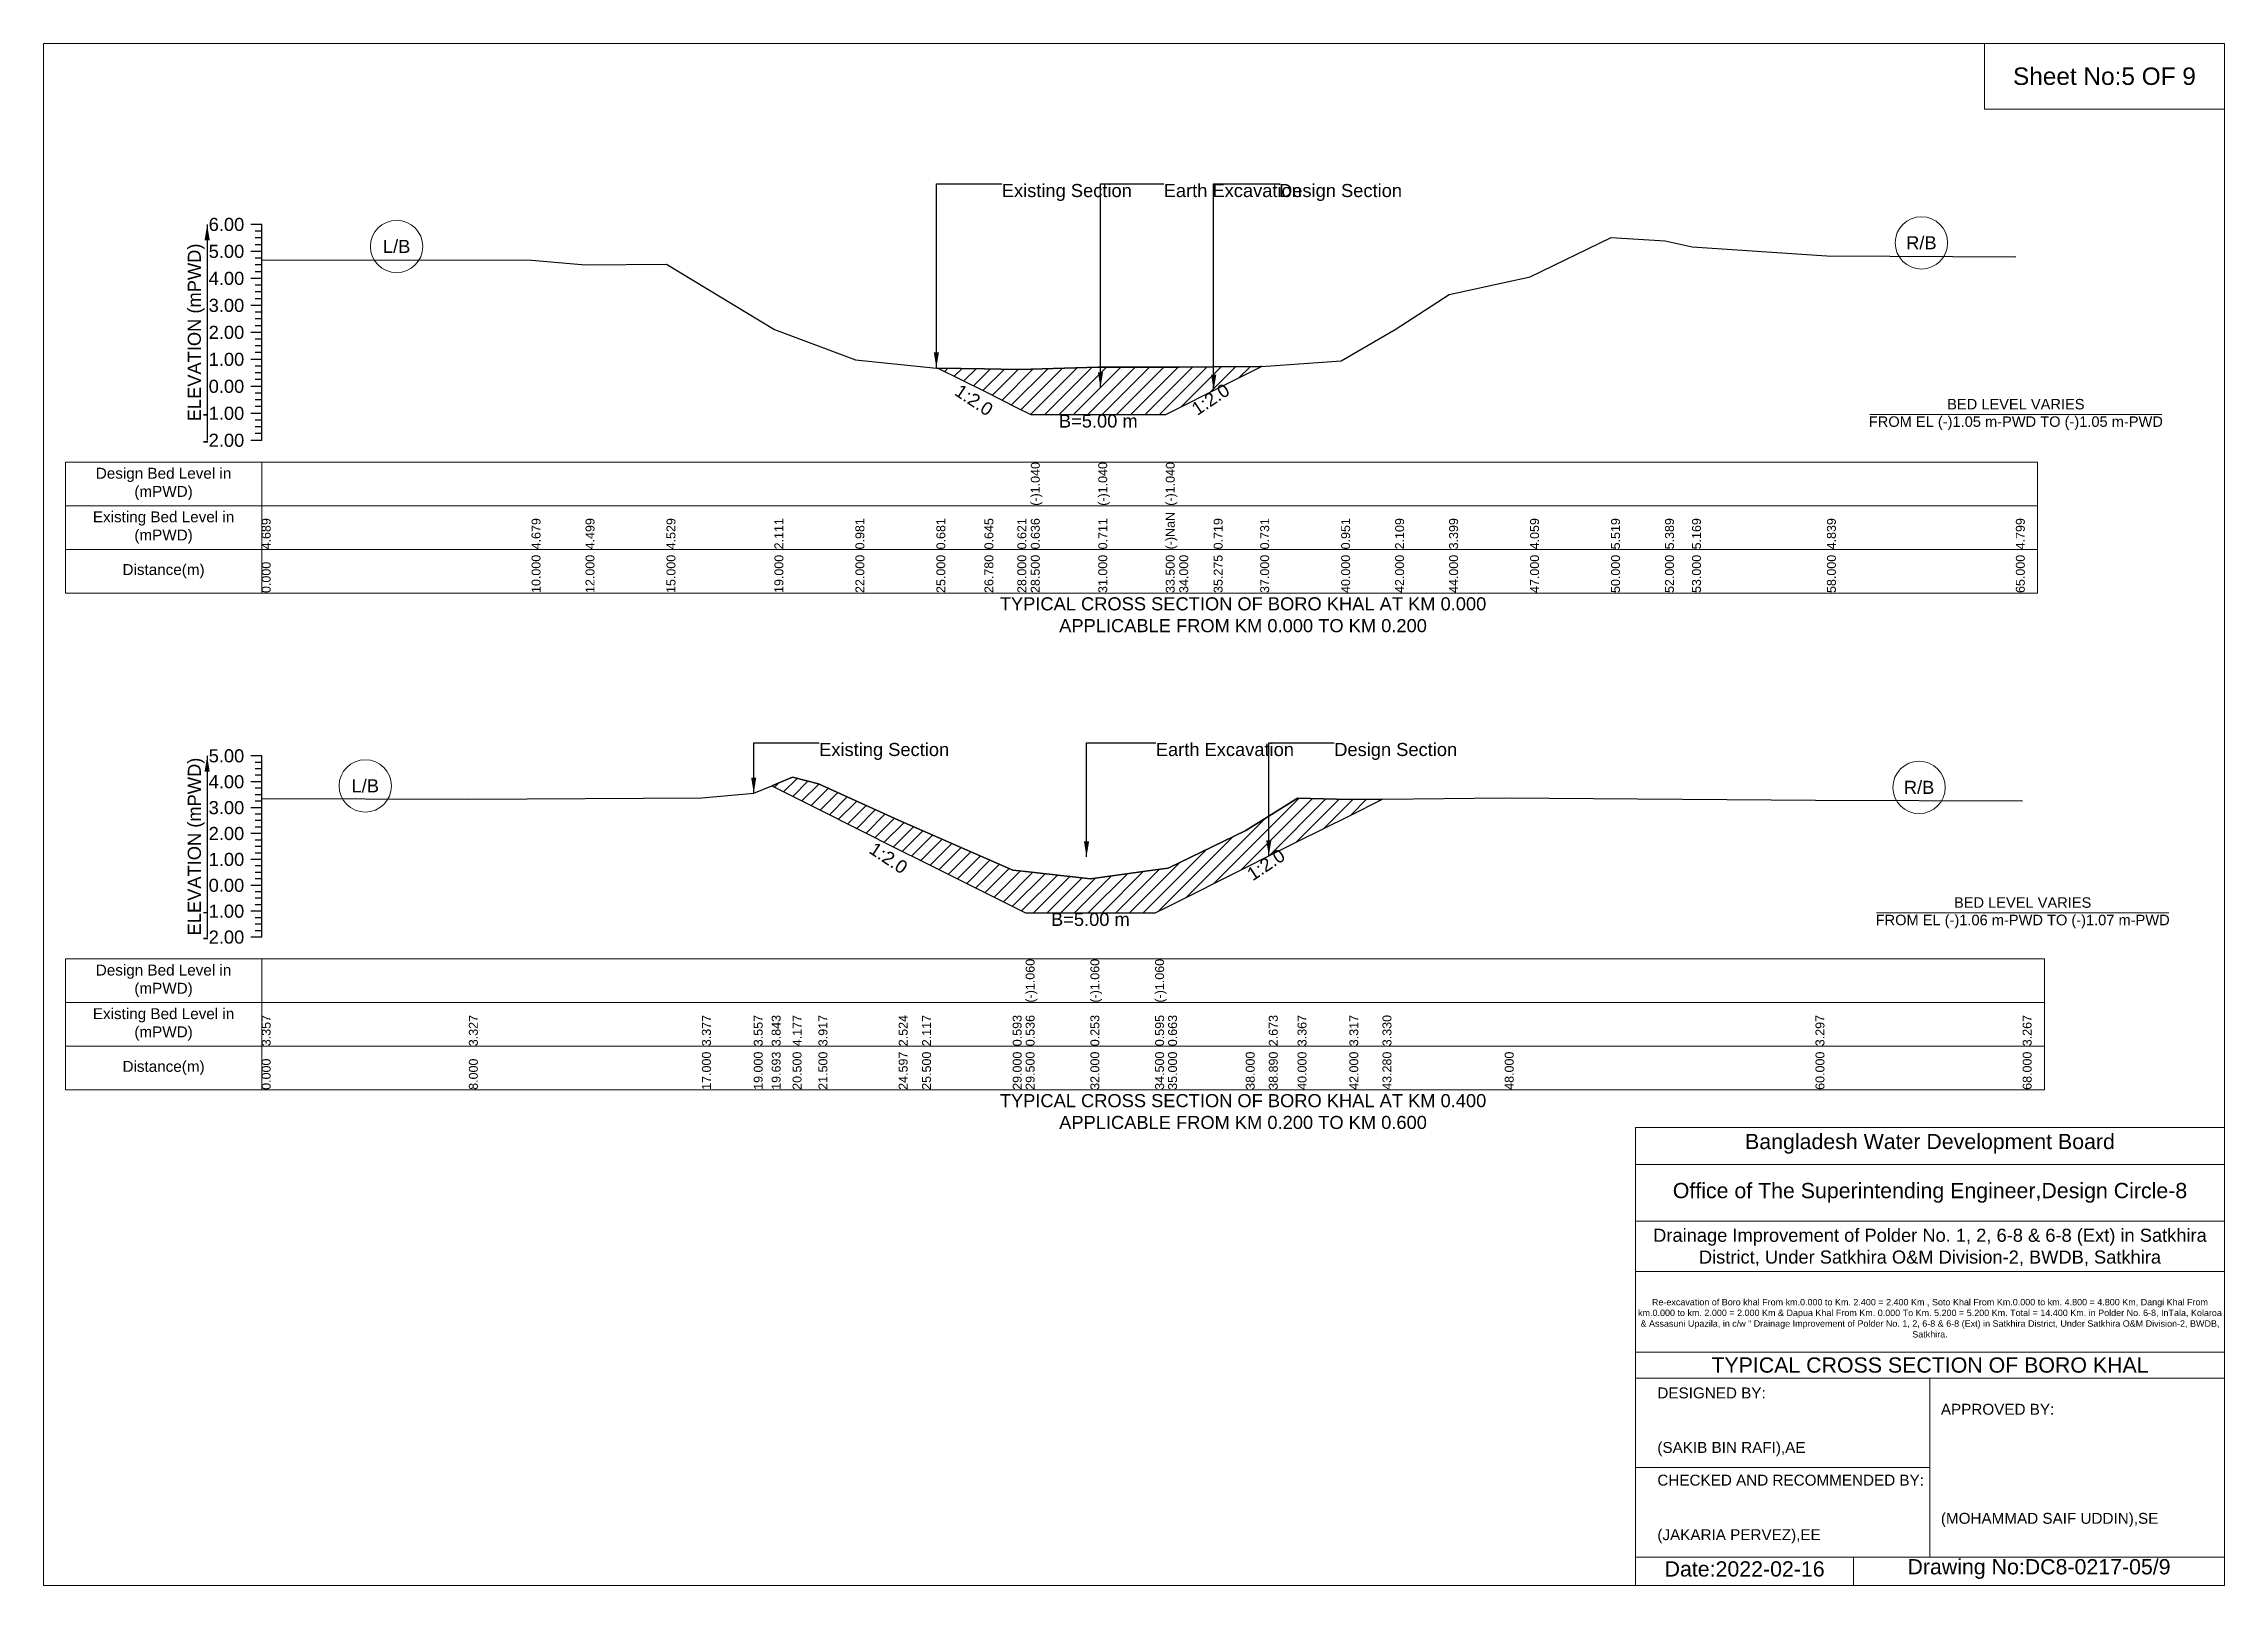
# Model space of a CAD drawing. Header units: inches. Extents: x 91000 to 538000, y -5656 to 0.
# Drawn here: x 260000 to 268000, y -5656 to 0 of the extents above; entities that cross this region are included whole.
import ezdxf

# ---------------------------------------------------------------- set-up
doc = ezdxf.new("R2010")
doc.units = ezdxf.units.IN
doc.header["$LTSCALE"] = 7
doc.header["$MEASUREMENT"] = 0
for name, color, linetype, lineweight in [('Cross section Data Border', 7, 'Continuous', 9), ('Cross Section Labels', 7, 'Continuous', 9), ('Existing_Bed_Level for Xsection', 7, 'Continuous', 25)]:
    doc.layers.add(name, color=color, linetype=linetype, lineweight=lineweight)
doc.styles.get("Standard").update_dxf_attribs({"font": 'arial.ttf'})
doc.dimstyles.get("Standard").update_dxf_attribs({"dimtxt": 45, "dimasz": 60, "dimexe": 0.18, "dimexo": 0.0625, "dimgap": 0.09, "dimtad": 0, "dimtih": 1, "dimtoh": 1, "dimdec": 4, "dimzin": 0, "dimdsep": 46, "dimtxsty": 'Standard', "dimcen": 0.09, "dimadec": 0, "dimazin": 0, "dimtfac": 1, "dimtdec": 4, "dimtofl": 0, "dimtmove": 0, "dimatfit": 3, "dimfxl": 1, "dimtolj": 1, "dimtzin": 0, "dimarcsym": 0})

msp = doc.modelspace()

# ---------------------------------------------------------------- texts
at = {"layer": 'Cross section Data Border', "char_height": 40, "width": 640, "attachment_point": 5}
for s, insert in [('Design Bed Level in (mPWD)', (260440, -1615.479)), ('Existing Bed Level in (mPWD)', (260440, -1775.479)), ('Distance(m)', (260440, -1935.479)), ('Design Bed Level in (mPWD)', (260440, -3438.035)), ('Existing Bed Level in (mPWD)', (260440, -3598.035)), ('Distance(m)', (260440, -3758.035))]:
    msp.add_mtext(s, dxfattribs=dict(at, insert=insert))
at = {"layer": 'Cross Section Labels'}
for s, insert, char_height, attachment_point in [('Sheet No:5 OF 9', (267560, -120), 64, 5), ('Existing Section', (263515, -514.979), 48, 1), ('Earth Excavation', (264109, -514.979), 48, 1), ('Design Section', (264532.18633, -514.979), 48, 1), ('L/B', (261295, -744.263), 48, 5), ('R/B', (266888.5, -730.898), 48, 5), ('B=5.00 m', (263869, -1360.439), 48, 2), ('BED LEVEL VARIES ^JFROM EL (-)1.05 m-PWD TO (-)1.05 m-PWD', (267235, -1360.439), 38.4, 5), ('TYPICAL CROSS SECTION OF BORO KHAL AT KM 0.000^JAPPLICABLE FROM KM 0.000 TO KM 0.200', (264400, -2095.479), 48, 5), ('Existing Section', (262845, -2565.535), 48, 1), ('Earth Excavation', (264080, -2565.535), 48, 1), ('Design Section', (264734.53061, -2565.535), 48, 1), ('L/B', (261180, -2723.045), 48, 5), ('R/B', (266880, -2728.745), 48, 5), ('B=5.00 m', (263840, -3188.735), 48, 2), ('BED LEVEL VARIES ^JFROM EL (-)1.06 m-PWD TO (-)1.07 m-PWD', (267260, -3188.735), 38.4, 5), ('TYPICAL CROSS SECTION OF BORO KHAL AT KM 0.400^JAPPLICABLE FROM KM 0.200 TO KM 0.600', (264400, -3918.035), 48, 5), ('Bangladesh Water Development Board', (266920, -4036), 56, 5), ('Office of The Superintending Engineer,Design Circle-8', (266920, -4216), 56, 5)]:
    msp.add_mtext(s, dxfattribs=dict(at, insert=insert, char_height=char_height, attachment_point=attachment_point))
at = {"layer": 'Cross Section Labels', "char_height": 48, "attachment_point": 2}
for insert, rotation in [((263426.49062, -1287.68431), 326.309932474), ((264267.43633, -1284.97084), 33.690067526), ((263112.92062, -2967.69531), 326.309932474), ((264470.78061, -2992.09469), 33.690067526)]:
    msp.add_mtext('1:2.0', dxfattribs=dict(at, insert=insert, rotation=rotation))
at = {"layer": 'Cross Section Labels'}
for s, insert, char_height, width, attachment_point in [('Drainage Improvement of Polder No. 1, 2, 6-8 & 6-8 (Ext) in Satkhira District, Under Satkhira O&M Division-2, BWDB, Satkhira', (266920, -4416), 48, 2240, 5), ('Re-excavation of Boro khal From km.0.000 to Km. 2.400 = 2.400 Km , Soto Khal From Km.0.000 to km. 4.800 = 4.800 Km, Dangi Khal From km.0.000 to km. 2.000 = 2.000 Km & Dapua Khal From Km. 0.000 To Km. 5.200 = 5.200 Km. Total = 14.400 Km. in Polder No. 6-8, InTala, Kolaroa & Assasuni Upazila, in c/w “ Drainage Improvement of Polder No. 1, 2, 6-8 & 6-8 (Ext) in Satkhira District, Under Satkhira O&M Division-2, BWDB, Satkhira.', (266920, -4676), 23.56497918, 2160, 5), ('TYPICAL CROSS SECTION OF BORO KHAL', (266920, -4848), 56, 2240, 5), ('DESIGNED BY:^J^J^J(SAKIB BIN RAFI),AE', (265920, -5056), 40, 1120, 4), ('APPROVED BY:^J^J^J^J^J^J(MOHAMMAD SAIF UDDIN),SE', (266960, -5216), 40, 1120, 4), ('CHECKED AND RECOMMENDED BY:^J^J^J(JAKARIA PERVEZ),EE', (265920, -5376), 40, 1120, 4), ('Date:2022-02-16', (266240, -5596), 56, 1120, 5), ('Drawing No:DC8-0217-05/9', (267320, -5596), 56, 1760, 5)]:
    msp.add_mtext(s, dxfattribs=dict(at, insert=insert, char_height=char_height, width=width, attachment_point=attachment_point))
at = {"layer": 'Existing_Bed_Level for Xsection', "char_height": 48, "attachment_point": 6}
for s, insert in [('6.00', (260736, -663.479)), ('5.00', (260736, -762.479)), ('4.00', (260736, -861.479)), ('3.00', (260736, -960.479)), ('2.00', (260736, -1059.479)), ('1.00', (260736, -1158.479)), ('0.00', (260736, -1257.479)), ('-1.00', (260736, -1356.479)), ('-2.00', (260736, -1455.479)), ('5.00', (260736, -2613.035)), ('4.00', (260736, -2708.035)), ('3.00', (260736, -2803.035)), ('2.00', (260736, -2898.035)), ('1.00', (260736, -2993.035)), ('0.00', (260736, -3088.035)), ('-1.00', (260736, -3183.035)), ('-2.00', (260736, -3278.035))]:
    msp.add_mtext(s, dxfattribs=dict(at, insert=insert))
at = {"layer": 'Existing_Bed_Level for Xsection', "rotation": 90}
for s, insert, char_height, attachment_point in [('ELEVATION (mPWD)', (260560, -1059.479), 48, 5), ('(-)1.040', (263621.5, -1695.479), 32.8, 1), ('(-)1.040', (263869, -1695.479), 32.8, 1), ('(-)1.040', (264116.5, -1695.479), 32.8, 1), ('4.689', (260800, -1855.479), 32.8, 1), ('4.679', (261790, -1855.479), 32.8, 1), ('4.499', (261988, -1855.479), 32.8, 1), ('4.529', (262285, -1855.479), 32.8, 1), ('2.111', (262681, -1855.479), 32.8, 1), ('0.981', (262978, -1855.479), 32.8, 1), ('0.681', (263275, -1855.479), 32.8, 1), ('0.645', (263451.24062, -1855.479), 32.8, 1), ('0.621', (263572, -1855.479), 32.8, 1), ('0.636', (263621.5, -1855.479), 32.8, 1), ('0.711', (263869, -1855.479), 32.8, 1), ('(-)NaN', (264116.5, -1855.479), 32.8, 1), ('0.719', (264292.18633, -1855.479), 32.8, 1), ('0.731', (264463, -1855.479), 32.8, 1), ('0.951', (264760, -1855.479), 32.8, 1), ('2.109', (264958, -1855.479), 32.8, 1), ('3.399', (265156, -1855.479), 32.8, 1), ('4.059', (265453, -1855.479), 32.8, 1), ('5.519', (265750, -1855.479), 32.8, 1), ('5.389', (265948, -1855.479), 32.8, 1), ('5.169', (266047, -1855.479), 32.8, 1), ('4.839', (266542, -1855.479), 32.8, 1), ('4.799', (267235, -1855.479), 32.8, 1), ('0.000', (260800, -2015.479), 32.8, 1), ('10.000', (261790, -2015.479), 32.8, 1), ('12.000', (261988, -2015.479), 32.8, 1), ('15.000', (262285, -2015.479), 32.8, 1), ('19.000', (262681, -2015.479), 32.8, 1), ('22.000', (262978, -2015.479), 32.8, 1), ('25.000', (263275, -2015.479), 32.8, 1), ('26.780', (263451.24062, -2015.479), 32.8, 1), ('28.000', (263572, -2015.479), 32.8, 1), ('28.500', (263621.5, -2015.479), 32.8, 1), ('31.000', (263869, -2015.479), 32.8, 1), ('33.500', (264116.5, -2015.479), 32.8, 1), ('34.000', (264166, -2015.479), 32.8, 1), ('35.275', (264292.18633, -2015.479), 32.8, 1), ('37.000', (264463, -2015.479), 32.8, 1), ('40.000', (264760, -2015.479), 32.8, 1), ('42.000', (264958, -2015.479), 32.8, 1), ('44.000', (265156, -2015.479), 32.8, 1), ('47.000', (265453, -2015.479), 32.8, 1), ('50.000', (265750, -2015.479), 32.8, 1), ('52.000', (265948, -2015.479), 32.8, 1), ('53.000', (266047, -2015.479), 32.8, 1), ('58.000', (266542, -2015.479), 32.8, 1), ('65.000', (267235, -2015.479), 32.8, 1), ('ELEVATION (mPWD)', (260560, -2945.535), 48, 5), ('(-)1.060', (263602.5, -3518.035), 32.8, 1), ('(-)1.060', (263840, -3518.035), 32.8, 1), ('(-)1.060', (264077.5, -3518.035), 32.8, 1), ('3.357', (260800, -3678.035), 32.8, 1), ('3.327', (261560, -3678.035), 32.8, 1), ('3.377', (262415, -3678.035), 32.8, 1), ('3.557', (262605, -3678.035), 32.8, 1), ('3.843', (262670.84124, -3678.035), 32.8, 1), ('4.177', (262747.5, -3678.035), 32.8, 1), ('3.917', (262842.5, -3678.035), 32.8, 1), ('2.524', (263136.67062, -3678.035), 32.8, 1), ('2.117', (263222.5, -3678.035), 32.8, 1), ('0.593', (263555, -3678.035), 32.8, 1), ('0.536', (263602.5, -3678.035), 32.8, 1), ('0.253', (263840, -3678.035), 32.8, 1), ('0.595', (264077.5, -3678.035), 32.8, 1), ('0.663', (264125, -3678.035), 32.8, 1), ('2.673', (264494.53061, -3678.035), 32.8, 1), ('3.367', (264600, -3678.035), 32.8, 1), ('3.317', (264790, -3678.035), 32.8, 1), ('3.330', (264911.56122, -3678.035), 32.8, 1), ('3.297', (266500, -3678.035), 32.8, 1), ('3.267', (267260, -3678.035), 32.8, 1), ('0.000', (260800, -3838.035), 32.8, 1), ('8.000', (261560, -3838.035), 32.8, 1), ('17.000', (262415, -3838.035), 32.8, 1), ('19.000', (262605, -3838.035), 32.8, 1), ('19.693', (262670.84124, -3838.035), 32.8, 1), ('20.500', (262747.5, -3838.035), 32.8, 1), ('21.500', (262842.5, -3838.035), 32.8, 1), ('24.597', (263136.67062, -3838.035), 32.8, 1), ('25.500', (263222.5, -3838.035), 32.8, 1), ('29.000', (263555, -3838.035), 32.8, 1), ('29.500', (263602.5, -3838.035), 32.8, 1), ('32.000', (263840, -3838.035), 32.8, 1), ('34.500', (264077.5, -3838.035), 32.8, 1), ('35.000', (264125, -3838.035), 32.8, 1), ('38.000', (264410, -3838.035), 32.8, 1), ('38.890', (264494.53061, -3838.035), 32.8, 1), ('40.000', (264600, -3838.035), 32.8, 1), ('42.000', (264790, -3838.035), 32.8, 1), ('43.280', (264911.56122, -3838.035), 32.8, 1), ('48.000', (265360, -3838.035), 32.8, 1), ('60.000', (266500, -3838.035), 32.8, 1), ('68.000', (267260, -3838.035), 32.8, 1)]:
    msp.add_mtext(s, dxfattribs=dict(at, insert=insert, char_height=char_height, attachment_point=attachment_point))

# ---------------------------------------------------------------- hatches: boundary and pattern name
at = {"layer": 'Existing_Bed_Level for Xsection'}
h = msp.add_hatch(dxfattribs=at)
h.set_pattern_fill('ANSI31', color=256, scale=297, style=0)
h.paths.add_polyline_path([(263280.98125, -1190.17962), (263451.24062, -1275.30931), (263572, -1335.689), (263621.5, -1360.439), (263869, -1360.439), (264116.5, -1360.439), (264166, -1335.689), (264292.18633, -1272.59584), (264463, -1187.189), (264467.87266, -1184.75267), (264463, -1185.11), (264292.18633, -1186.24876), (264166, -1187.09), (264116.5, -1187.09), (263869, -1187.09), (263621.5, -1194.515), (263572, -1196), (263451.24062, -1193.58481)])
h = msp.add_hatch(dxfattribs=at)
h.set_pattern_fill('ANSI31', color=256, scale=285, style=0)
h.paths.add_polyline_path([(262670.84124, -2722.90562), (262747.5, -2761.235), (262842.5, -2808.735), (263136.67062, -2955.82031), (263222.5, -2998.735), (263555, -3164.985), (263602.5, -3188.735), (263840, -3188.735), (264077.5, -3188.735), (264125, -3164.985), (264410, -3022.485), (264494.53061, -2980.21969), (264600, -2927.485), (264790, -2832.485), (264911.56122, -2771.70439), (264790, -2772.92), (264600, -2768.17), (264494.53061, -2834.08837), (264410, -2886.92), (264125, -3025.05), (264077.5, -3031.54167), (263840, -3064), (263602.5, -3037.08333), (263555, -3031.7), (263222.5, -2886.92), (263136.67062, -2848.29678), (262842.5, -2715.92), (262747.5, -2691.22)])

# ---------------------------------------------------------------- linework, layer by layer
at = {"layer": 'Cross section Data Border'}
for points in [[(260080, -1535.479), (267315, -1535.479), (267315, -2015.479), (260080, -2015.479)], [(260080, -3358.035), (267340, -3358.035), (267340, -3838.035), (260080, -3838.035)]]:
    msp.add_lwpolyline(points, close=True, dxfattribs=at)
for points in [[(260800, -1535.479), (260800, -2015.479)], [(260080, -1695.479), (267315, -1695.479)], [(260080, -1855.479), (267315, -1855.479)], [(260800, -3358.035), (260800, -3838.035)], [(260080, -3518.035), (267340, -3518.035)], [(260080, -3678.035), (267340, -3678.035)]]:
    msp.add_lwpolyline(points, dxfattribs=at)
at = {"layer": 'Cross Section Labels'}
for points in [[(260000, 0), (268000, 0), (268000, -5656), (260000, -5656)], [(267120, 0), (268000, 0), (268000, -240), (267120, -240)]]:
    msp.add_lwpolyline(points, close=True, dxfattribs=at)
for points in [[(266699.19427, -1360.439), (267770.80573, -1360.439)], [(266724.19427, -3188.735), (267795.80573, -3188.735)], [(265840, -5656), (265840, -3976), (268000, -3976)], [(265840, -4112), (268000, -4112)], [(265840, -4320), (268000, -4320)], [(265840, -4504), (268000, -4504)], [(265840, -4800), (268000, -4800)], [(265840, -4896), (268000, -4896)], [(266920, -4896), (266920, -5552)], [(265840, -5224), (266920, -5224)], [(265840, -5552), (268000, -5552)], [(266640, -5552), (266640, -5656)]]:
    msp.add_lwpolyline(points, dxfattribs=at)
for centre in [(266888.5, -730.898), (261295, -744.263), (261180, -2723.045), (266880, -2728.745)]:
    msp.add_circle(centre, 96, dxfattribs=at)
at = {"layer": 'Existing_Bed_Level for Xsection'}
for points in [[(260800, -663.479), (260760, -663.479)], [(260800, -688.229), (260776, -688.229)], [(260800, -712.979), (260776, -712.979)], [(260800, -1455.479), (260800, -1356.479), (260800, -1257.479), (260800, -1158.479), (260800, -1059.479), (260800, -960.479), (260800, -861.479), (260800, -762.479), (260800, -663.479)], [(260800, -793.268), (261790, -794.258), (261988, -812.078), (262285, -809.108), (262681, -1048.49), (262978, -1160.36), (263275, -1190.06), (263280.98125, -1190.17962), (263451.24062, -1193.58481), (263572, -1196), (263621.5, -1194.515), (263621.5, -1194.515), (263869, -1187.09), (263869, -1187.09), (264116.5, -1187.09), (264116.5, -1187.09), (264166, -1187.09), (264292.18633, -1186.24876), (264463, -1185.11), (264467.87266, -1184.75267), (264760, -1163.33), (264958, -1048.688), (265156, -920.978), (265453, -855.638), (265750, -711.098), (265948, -723.968), (266047, -745.748), (266542, -778.418), (267235, -782.378)], [(260800, -762.479), (260760, -762.479)], [(260800, -737.729), (260776, -737.729)], [(260800, -787.229), (260776, -787.229)], [(260800, -861.479), (260760, -861.479)], [(260800, -811.979), (260776, -811.979)], [(260800, -836.729), (260776, -836.729)], [(260800, -886.229), (260776, -886.229)], [(260800, -910.979), (260776, -910.979)], [(260800, -935.729), (260776, -935.729)], [(260800, -960.479), (260760, -960.479)], [(260800, -985.229), (260776, -985.229)], [(260800, -1009.979), (260776, -1009.979)], [(260800, -1034.729), (260776, -1034.729)], [(260800, -1059.479), (260760, -1059.479)], [(260800, -1084.229), (260776, -1084.229)], [(260800, -1108.979), (260776, -1108.979)], [(260800, -1158.479), (260760, -1158.479)], [(260800, -1133.729), (260776, -1133.729)], [(260800, -1183.229), (260776, -1183.229)], [(260800, -1257.479), (260760, -1257.479)], [(260800, -1207.979), (260776, -1207.979)], [(260800, -1232.729), (260776, -1232.729)], [(260800, -1356.479), (260760, -1356.479)], [(260800, -1282.229), (260776, -1282.229)], [(260800, -1306.979), (260776, -1306.979)], [(260800, -1331.729), (260776, -1331.729)], [(260800, -1381.229), (260776, -1381.229)], [(260800, -1405.979), (260776, -1405.979)], [(260800, -1430.729), (260776, -1430.729)], [(260800, -1455.479), (260760, -1455.479)], [(260800, -2613.035), (260760, -2613.035)], [(260800, -2636.785), (260776, -2636.785)], [(260800, -3278.035), (260800, -3183.035), (260800, -3088.035), (260800, -2993.035), (260800, -2898.035), (260800, -2803.035), (260800, -2708.035), (260800, -2613.035)], [(260800, -2708.035), (260760, -2708.035)], [(260800, -2660.535), (260776, -2660.535)], [(260800, -2684.285), (260776, -2684.285)], [(260800, -2769.12), (261560, -2771.97), (262415, -2767.22), (262605, -2750.12), (262670.84124, -2722.90562), (262747.5, -2691.22), (262842.5, -2715.92), (263136.67062, -2848.29678), (263222.5, -2886.92), (263555, -3031.7), (263602.5, -3037.08333), (263602.5, -3037.08333), (263840, -3064), (263840, -3064), (264077.5, -3031.54167), (264077.5, -3031.54167), (264125, -3025.05), (264410, -2886.92), (264494.53061, -2834.08837), (264600, -2768.17), (264790, -2772.92), (264911.56122, -2771.70439), (265360, -2767.22), (266500, -2774.82), (267260, -2777.67)], [(260800, -2731.785), (260776, -2731.785)], [(260800, -2755.535), (260776, -2755.535)], [(260800, -2779.285), (260776, -2779.285)], [(260800, -2803.035), (260760, -2803.035)], [(260800, -2826.785), (260776, -2826.785)], [(260800, -2850.535), (260776, -2850.535)], [(260800, -2874.285), (260776, -2874.285)], [(260800, -2898.035), (260760, -2898.035)], [(260800, -2921.785), (260776, -2921.785)], [(260800, -2945.535), (260776, -2945.535)], [(260800, -2993.035), (260760, -2993.035)], [(260800, -2969.285), (260776, -2969.285)], [(260800, -3016.785), (260776, -3016.785)], [(260800, -3088.035), (260760, -3088.035)], [(260800, -3040.535), (260776, -3040.535)], [(260800, -3064.285), (260776, -3064.285)], [(260800, -3111.785), (260776, -3111.785)], [(260800, -3183.035), (260760, -3183.035)], [(260800, -3135.535), (260776, -3135.535)], [(260800, -3159.285), (260776, -3159.285)], [(260800, -3278.035), (260760, -3278.035)], [(260800, -3206.785), (260776, -3206.785)], [(260800, -3230.535), (260776, -3230.535)], [(260800, -3254.285), (260776, -3254.285)]]:
    msp.add_lwpolyline(points, dxfattribs=at)
for points in [[(263280.98125, -1190.17962), (263451.24062, -1275.30931), (263572, -1335.689), (263621.5, -1360.439), (263621.5, -1360.439), (263869, -1360.439), (263869, -1360.439), (264116.5, -1360.439), (264116.5, -1360.439), (264166, -1335.689), (264292.18633, -1272.59584), (264463, -1187.189), (264467.87266, -1184.75267), (264463, -1185.11), (264292.18633, -1186.24876), (264166, -1187.09), (264116.5, -1187.09), (264116.5, -1187.09), (263869, -1187.09), (263869, -1187.09), (263621.5, -1194.515), (263621.5, -1194.515), (263572, -1196), (263451.24062, -1193.58481)], [(262670.84124, -2722.90562), (262670.84124, -2722.90562), (262747.5, -2761.235), (262842.5, -2808.735), (263136.67062, -2955.82031), (263222.5, -2998.735), (263555, -3164.985), (263602.5, -3188.735), (263602.5, -3188.735), (263840, -3188.735), (263840, -3188.735), (264077.5, -3188.735), (264077.5, -3188.735), (264125, -3164.985), (264410, -3022.485), (264494.53061, -2980.21969), (264600, -2927.485), (264790, -2832.485), (264911.56122, -2771.70439), (264790, -2772.92), (264600, -2768.17), (264494.53061, -2834.08837), (264410, -2886.92), (264125, -3025.05), (264077.5, -3031.54167), (264077.5, -3031.54167), (263840, -3064), (263840, -3064), (263602.5, -3037.08333), (263602.5, -3037.08333), (263555, -3031.7), (263222.5, -2886.92), (263136.67062, -2848.29678), (262842.5, -2715.92), (262747.5, -2691.22), (262670.84124, -2722.90562)]]:
    msp.add_lwpolyline(points, close=True, dxfattribs=at)

msp.set_redraw_order([(e.dxf.handle, doc.entitydb.next_handle()) for e in msp.query("TEXT MTEXT ATTDEF DIMENSION ARC_DIMENSION")])  # texts and dimensions are drawn at this point

# ---------------------------------------------------------------- leaders
at = {"layer": 'Cross Section Labels', "annotation_type": 0, "has_hookline": 1, "hookline_direction": 0}
for points, text_width in [([(263275, -1190.06), (263275, -514.979), (263514.91, -514.979)], 467.16508), ([(263877.01897, -1263.24777), (263877.01897, -514.979), (264108.91, -514.979)], 496.99318), ([(264292.18633, -1272.59584), (264292.18633, -514.979), (264532.09633, -514.979)], 441.23329), ([(262605, -2750.12), (262605, -2565.535), (262844.91, -2565.535)], 467.16508), ([(263825.78009, -2983.87874), (263825.78009, -2565.535), (264079.91, -2565.535)], 496.99318), ([(264494.53061, -2980.21969), (264494.53061, -2565.535), (264734.44061, -2565.535)], 441.23329)]:
    msp.add_leader(points, dimstyle='Standard', override={"dimasz": 57.6}, dxfattribs=dict(at, text_width=text_width))
at = {"layer": 'Existing_Bed_Level for Xsection'}
for points in [[(260600, -663.479), (260600, -1455.479)], [(260600, -2613.035), (260600, -3278.035)]]:
    msp.add_leader(points, dimstyle='Standard', override={"dimasz": 57.6}, dxfattribs=at)

doc.saveas('drawing.dxf')
